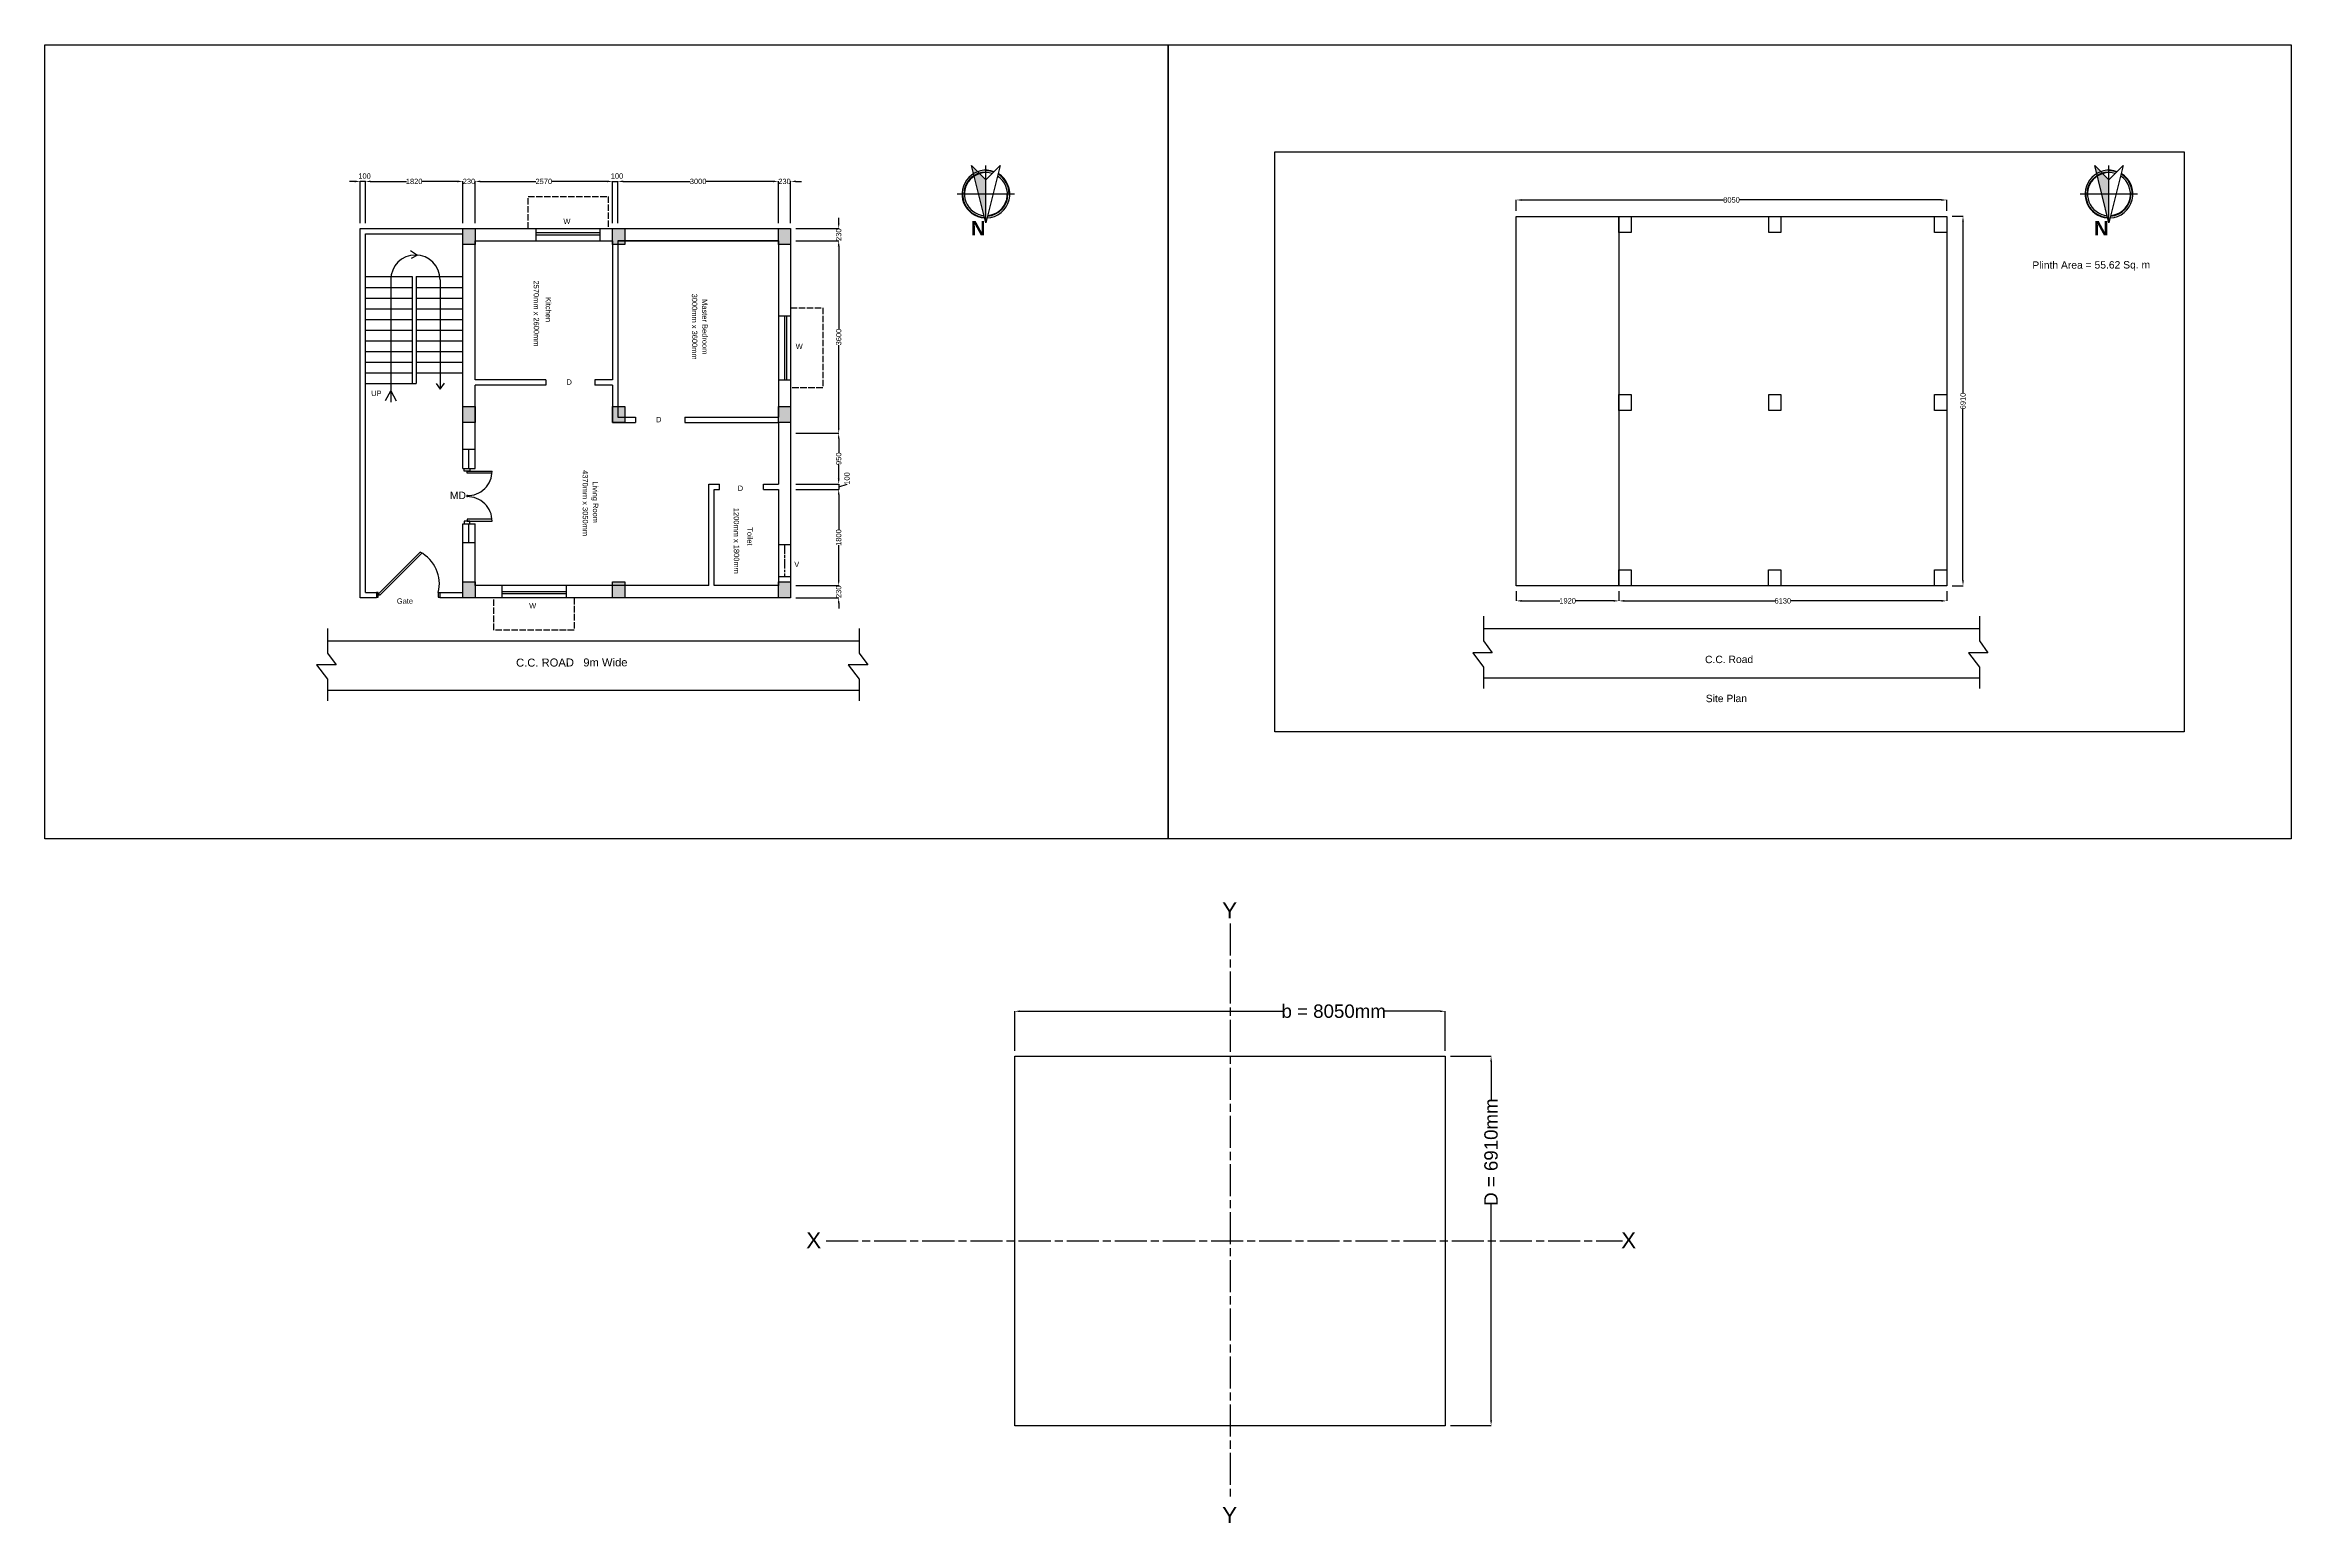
# Model space of a CAD drawing. Header units: millimetres. Extents: x 0 to 454357, y 0 to 194260.
# Drawn here: x 63000 to 105000, y 16897 to 44550 of the extents above; entities that cross this region are included whole.
import ezdxf

# ---------------------------------------------------------------- set-up
doc = ezdxf.new("R2010")
doc.units = ezdxf.units.MM
doc.linetypes.add('ACAD_ISO02W100', pattern=[15, 12, -3])
doc.linetypes.add('ACAD_ISO08W100', pattern=[36, 24, -3, 6, -3])
doc.styles.add('SANSSERIFBOLD', font='SASB____.pfb', dxfattribs={"height": 0.3})
doc.styles.get("Standard").update_dxf_attribs({"font": 'arial.ttf'})
doc.dimstyles.new('ISO-25', dxfattribs={"dimtxt": 100, "dimasz": 100, "dimexe": 1.25, "dimexo": 100, "dimgap": 1, "dimtad": 0, "dimdec": 0, "dimtxsty": 'Standard', "dimcen": 2.5, "dimadec": 0, "dimazin": 0, "dimtfac": 1, "dimtdec": 0, "dimtmove": 0, "dimatfit": 3, "dimfxl": 1, "dimarcsym": 0})

# ---------------------------------------------------------------- blocks, each defined once
blk = doc.blocks.new('*D33')
at = {"color": 0, "lineweight": -2, "transparency": 16777216}
for p, q in [((68994, 41214), (68994, 41998)), ((69094, 41996), (69759, 41996)), ((70714, 41996), (70050, 41996)), ((70814, 41214), (70814, 41998))]:
    blk.add_line(p, q, dxfattribs=at)
at = {"color": 0, "transparency": 16777216}
for points in [[(69094, 42013), (69094, 41980), (68994, 41996)], [(70714, 42013), (70714, 41980), (70814, 41996)]]:
    blk.add_solid(points, dxfattribs=at)
at = {"layer": 'Defpoints', "color": 0, "transparency": 16777216}
for p in [(70814, 41996), (68994, 41114), (70814, 41114)]:
    blk.add_point(p, dxfattribs=at)
at = {"color": 0, "transparency": 16777216, "insert": (69904, 41996), "char_height": 100, "attachment_point": 5}
blk.add_mtext('1820', dxfattribs=at)
blk = doc.blocks.new('*D34')
at = {"color": 0, "lineweight": -2, "transparency": 16777216}
for p, q in [((70714, 41996), (70614, 41996)), ((70814, 41214), (70814, 41998)), ((70814, 41996), (70817, 41996)), ((71044, 41996), (71041, 41996)), ((71044, 41214), (71044, 41998)), ((71144, 41996), (71244, 41996))]:
    blk.add_line(p, q, dxfattribs=at)
at = {"color": 0, "transparency": 16777216}
for points in [[(70714, 42013), (70714, 41980), (70814, 41996)], [(71144, 42013), (71144, 41980), (71044, 41996)]]:
    blk.add_solid(points, dxfattribs=at)
at = {"layer": 'Defpoints', "color": 0, "transparency": 16777216}
for p in [(71044, 41996), (70814, 41114), (71044, 41114)]:
    blk.add_point(p, dxfattribs=at)
at = {"color": 0, "transparency": 16777216, "insert": (70929, 41996), "char_height": 100, "attachment_point": 5}
blk.add_mtext('230', dxfattribs=at)
blk = doc.blocks.new('*D35')
at = {"color": 0, "lineweight": -2, "transparency": 16777216}
for p, q in [((71044, 41214), (71044, 41998)), ((71144, 41996), (72178, 41996)), ((73514, 41996), (72480, 41996)), ((73614, 41214), (73614, 41998))]:
    blk.add_line(p, q, dxfattribs=at)
at = {"color": 0, "transparency": 16777216}
for points in [[(71144, 42013), (71144, 41980), (71044, 41996)], [(73514, 42013), (73514, 41980), (73614, 41996)]]:
    blk.add_solid(points, dxfattribs=at)
at = {"layer": 'Defpoints', "color": 0, "transparency": 16777216}
for p in [(73614, 41996), (71044, 41114), (73614, 41114)]:
    blk.add_point(p, dxfattribs=at)
at = {"color": 0, "transparency": 16777216, "insert": (72329, 41996), "char_height": 100, "attachment_point": 5}
blk.add_mtext('2570', dxfattribs=at)
blk = doc.blocks.new('*D36')
at = {"color": 0, "lineweight": -2, "transparency": 16777216}
for p, q in [((73514, 41996), (73414, 41996)), ((73614, 41214), (73614, 41998)), ((73614, 41996), (73714, 41996)), ((73714, 41214), (73714, 41998)), ((73814, 41996), (73914, 41996))]:
    blk.add_line(p, q, dxfattribs=at)
at = {"color": 0, "transparency": 16777216}
for points in [[(73514, 42013), (73514, 41980), (73614, 41996)], [(73814, 42013), (73814, 41980), (73714, 41996)]]:
    blk.add_solid(points, dxfattribs=at)
at = {"layer": 'Defpoints', "color": 0, "transparency": 16777216}
for p in [(73714, 41996), (73614, 41114), (73714, 41114)]:
    blk.add_point(p, dxfattribs=at)
at = {"color": 0, "transparency": 16777216, "insert": (73697, 42096), "char_height": 100, "attachment_point": 5}
blk.add_mtext('100', dxfattribs=at)
blk = doc.blocks.new('*D37')
at = {"color": 0, "lineweight": -2, "transparency": 16777216}
for p, q in [((73714, 41214), (73714, 41998)), ((73814, 41996), (75064, 41996)), ((76614, 41996), (75364, 41996)), ((76714, 41214), (76714, 41998))]:
    blk.add_line(p, q, dxfattribs=at)
at = {"color": 0, "transparency": 16777216}
for points in [[(73814, 42013), (73814, 41980), (73714, 41996)], [(76614, 42013), (76614, 41980), (76714, 41996)]]:
    blk.add_solid(points, dxfattribs=at)
at = {"layer": 'Defpoints', "color": 0, "transparency": 16777216}
for p in [(76714, 41996), (73714, 41114), (76714, 41114)]:
    blk.add_point(p, dxfattribs=at)
at = {"color": 0, "transparency": 16777216, "insert": (75214, 41996), "char_height": 100, "attachment_point": 5}
blk.add_mtext('3000', dxfattribs=at)
blk = doc.blocks.new('*D38')
at = {"color": 0, "lineweight": -2, "transparency": 16777216}
for p, q in [((76614, 41996), (76514, 41996)), ((76714, 41214), (76714, 41998)), ((76714, 41996), (76717, 41996)), ((76944, 41996), (76941, 41996)), ((76944, 41214), (76944, 41998)), ((77044, 41996), (77144, 41996))]:
    blk.add_line(p, q, dxfattribs=at)
at = {"color": 0, "transparency": 16777216}
for points in [[(76614, 42013), (76614, 41980), (76714, 41996)], [(77044, 42013), (77044, 41980), (76944, 41996)]]:
    blk.add_solid(points, dxfattribs=at)
at = {"layer": 'Defpoints', "color": 0, "transparency": 16777216}
for p in [(76944, 41996), (76714, 41114), (76944, 41114)]:
    blk.add_point(p, dxfattribs=at)
at = {"color": 0, "transparency": 16777216, "insert": (76829, 41996), "char_height": 100, "attachment_point": 5}
blk.add_mtext('230', dxfattribs=at)
blk = doc.blocks.new('*D28')
at = {"color": 0, "lineweight": -2, "transparency": 16777216}
for p, q in [((77842, 41214), (77842, 41314)), ((77044, 41114), (77843, 41114)), ((77044, 40884), (77843, 40884)), ((77842, 41114), (77842, 41111)), ((77842, 40884), (77842, 40887)), ((77842, 40784), (77842, 40684))]:
    blk.add_line(p, q, dxfattribs=at)
at = {"color": 0, "transparency": 16777216}
for points in [[(77826, 41214), (77859, 41214), (77842, 41114)], [(77826, 40784), (77859, 40784), (77842, 40884)]]:
    blk.add_solid(points, dxfattribs=at)
at = {"layer": 'Defpoints', "color": 0, "transparency": 16777216}
for p in [(76944, 41114), (76944, 40884), (77842, 40884)]:
    blk.add_point(p, dxfattribs=at)
at = {"color": 0, "transparency": 16777216, "insert": (77842, 40999), "char_height": 100, "attachment_point": 5, "rotation": 90}
blk.add_mtext('230', dxfattribs=at)
blk = doc.blocks.new('*D29')
at = {"color": 0, "lineweight": -2, "transparency": 16777216}
for p, q in [((77044, 40884), (77843, 40884)), ((77842, 40784), (77842, 39234)), ((77842, 37384), (77842, 38934)), ((77044, 37284), (77843, 37284))]:
    blk.add_line(p, q, dxfattribs=at)
at = {"color": 0, "transparency": 16777216}
for points in [[(77826, 40784), (77859, 40784), (77842, 40884)], [(77826, 37384), (77859, 37384), (77842, 37284)]]:
    blk.add_solid(points, dxfattribs=at)
at = {"layer": 'Defpoints', "color": 0, "transparency": 16777216}
for p in [(76944, 40884), (76944, 37284), (77842, 37284)]:
    blk.add_point(p, dxfattribs=at)
at = {"color": 0, "transparency": 16777216, "insert": (77842, 39084), "char_height": 100, "attachment_point": 5, "rotation": 90}
blk.add_mtext('3600', dxfattribs=at)
blk = doc.blocks.new('*D30')
at = {"color": 0, "lineweight": -2, "transparency": 16777216}
for p, q in [((77044, 37284), (77843, 37284)), ((77842, 37184), (77842, 36920)), ((77842, 36434), (77842, 36698)), ((77044, 36334), (77843, 36334))]:
    blk.add_line(p, q, dxfattribs=at)
at = {"color": 0, "transparency": 16777216}
for points in [[(77826, 37184), (77859, 37184), (77842, 37284)], [(77826, 36434), (77859, 36434), (77842, 36334)]]:
    blk.add_solid(points, dxfattribs=at)
at = {"layer": 'Defpoints', "color": 0, "transparency": 16777216}
for p in [(76944, 37284), (76944, 36334), (77842, 36334)]:
    blk.add_point(p, dxfattribs=at)
at = {"color": 0, "transparency": 16777216, "insert": (77842, 36809), "char_height": 100, "attachment_point": 5, "rotation": 90}
blk.add_mtext('950', dxfattribs=at)
blk = doc.blocks.new('*D31')
at = {"color": 0, "lineweight": -2, "transparency": 16777216}
for p, q in [((77044, 36334), (77843, 36334)), ((77044, 36234), (77843, 36234)), ((77842, 36434), (77842, 36534)), ((77842, 36334), (77842, 36234)), ((77842, 36334), (77842, 36234)), ((77842, 36284), (77998, 36331)), ((77842, 36134), (77842, 36034)), ((77998, 36331), (77998, 36333))]:
    blk.add_line(p, q, dxfattribs=at)
at = {"color": 0, "transparency": 16777216}
for points in [[(77826, 36434), (77859, 36434), (77842, 36334)], [(77826, 36134), (77859, 36134), (77842, 36234)]]:
    blk.add_solid(points, dxfattribs=at)
at = {"layer": 'Defpoints', "color": 0, "transparency": 16777216}
for p in [(76944, 36334), (76944, 36234), (77842, 36234)]:
    blk.add_point(p, dxfattribs=at)
at = {"color": 0, "transparency": 16777216, "insert": (77998, 36439), "char_height": 100, "attachment_point": 5, "rotation": 90}
blk.add_mtext('100', dxfattribs=at)
blk = doc.blocks.new('*D32')
at = {"color": 0, "lineweight": -2, "transparency": 16777216}
for p, q in [((77044, 36234), (77843, 36234)), ((77842, 36134), (77842, 35479)), ((77842, 34534), (77842, 35189)), ((77044, 34434), (77843, 34434))]:
    blk.add_line(p, q, dxfattribs=at)
at = {"color": 0, "transparency": 16777216}
for points in [[(77826, 36134), (77859, 36134), (77842, 36234)], [(77826, 34534), (77859, 34534), (77842, 34434)]]:
    blk.add_solid(points, dxfattribs=at)
at = {"layer": 'Defpoints', "color": 0, "transparency": 16777216}
for p in [(76944, 36234), (76944, 34434), (77842, 34434)]:
    blk.add_point(p, dxfattribs=at)
at = {"color": 0, "transparency": 16777216, "insert": (77842, 35334), "char_height": 100, "attachment_point": 5, "rotation": 90}
blk.add_mtext('1800', dxfattribs=at)
blk = doc.blocks.new('*D40')
at = {"color": 0, "lineweight": -2, "transparency": 16777216}
for p, q in [((77842, 34534), (77842, 34634)), ((77044, 34434), (77843, 34434)), ((77044, 34204), (77843, 34204)), ((77842, 34434), (77842, 34431)), ((77842, 34204), (77842, 34207)), ((77842, 34104), (77842, 34004))]:
    blk.add_line(p, q, dxfattribs=at)
at = {"color": 0, "transparency": 16777216}
for points in [[(77826, 34534), (77859, 34534), (77842, 34434)], [(77826, 34104), (77859, 34104), (77842, 34204)]]:
    blk.add_solid(points, dxfattribs=at)
at = {"layer": 'Defpoints', "color": 0, "transparency": 16777216}
for p in [(76944, 34434), (76944, 34204), (77842, 34204)]:
    blk.add_point(p, dxfattribs=at)
at = {"color": 0, "transparency": 16777216, "insert": (77842, 34319), "char_height": 100, "attachment_point": 5, "rotation": 90}
blk.add_mtext('230', dxfattribs=at)
blk = doc.blocks.new('*D41')
at = {"color": 0, "lineweight": -2, "transparency": 16777216}
for p, q in [((90512, 41443), (90512, 41650)), ((90612, 41649), (94387, 41649)), ((98462, 41649), (94687, 41649)), ((98562, 41443), (98562, 41650))]:
    blk.add_line(p, q, dxfattribs=at)
at = {"color": 0, "transparency": 16777216}
for points in [[(90612, 41665), (90612, 41632), (90512, 41649)], [(98462, 41665), (98462, 41632), (98562, 41649)]]:
    blk.add_solid(points, dxfattribs=at)
at = {"layer": 'Defpoints', "color": 0, "transparency": 16777216}
for p in [(98562, 41649), (90512, 41343), (98562, 41343)]:
    blk.add_point(p, dxfattribs=at)
at = {"color": 0, "transparency": 16777216, "insert": (94537, 41649), "char_height": 100, "attachment_point": 5}
blk.add_mtext('8050', dxfattribs=at)
blk = doc.blocks.new('*D39')
at = {"color": 0, "lineweight": -2, "transparency": 16777216}
for p, q in [((98662, 41343), (98867, 41343)), ((98865, 41243), (98865, 38038)), ((98865, 34533), (98865, 37737)), ((98662, 34433), (98867, 34433))]:
    blk.add_line(p, q, dxfattribs=at)
at = {"color": 0, "transparency": 16777216}
for points in [[(98849, 41243), (98882, 41243), (98865, 41343)], [(98849, 34533), (98882, 34533), (98865, 34433)]]:
    blk.add_solid(points, dxfattribs=at)
at = {"layer": 'Defpoints', "color": 0, "transparency": 16777216}
for p in [(98562, 41343), (98562, 34433), (98865, 34433)]:
    blk.add_point(p, dxfattribs=at)
at = {"color": 0, "transparency": 16777216, "insert": (98865, 37888), "char_height": 100, "attachment_point": 5, "rotation": 90}
blk.add_mtext('6910', dxfattribs=at)
blk = doc.blocks.new('*D42')
at = {"color": 0, "lineweight": -2, "transparency": 16777216}
for p, q in [((90512, 34333), (90512, 34148)), ((90612, 34149), (91326, 34149)), ((92332, 34149), (91617, 34149)), ((92432, 34333), (92432, 34148))]:
    blk.add_line(p, q, dxfattribs=at)
at = {"color": 0, "transparency": 16777216}
for points in [[(90612, 34166), (90612, 34133), (90512, 34149)], [(92332, 34166), (92332, 34133), (92432, 34149)]]:
    blk.add_solid(points, dxfattribs=at)
at = {"layer": 'Defpoints', "color": 0, "transparency": 16777216}
for p in [(90512, 34433), (92432, 34433), (92432, 34149)]:
    blk.add_point(p, dxfattribs=at)
at = {"color": 0, "transparency": 16777216, "insert": (91472, 34149), "char_height": 100, "attachment_point": 5}
blk.add_mtext('1920', dxfattribs=at)
blk = doc.blocks.new('*D43')
at = {"color": 0, "lineweight": -2, "transparency": 16777216}
for p, q in [((92432, 34333), (92432, 34148)), ((92532, 34149), (95346, 34149)), ((98462, 34149), (95647, 34149)), ((98562, 34333), (98562, 34148))]:
    blk.add_line(p, q, dxfattribs=at)
at = {"color": 0, "transparency": 16777216}
for points in [[(92532, 34166), (92532, 34133), (92432, 34149)], [(98462, 34166), (98462, 34133), (98562, 34149)]]:
    blk.add_solid(points, dxfattribs=at)
at = {"layer": 'Defpoints', "color": 0, "transparency": 16777216}
for p in [(92432, 34433), (98562, 34433), (98562, 34149)]:
    blk.add_point(p, dxfattribs=at)
at = {"color": 0, "transparency": 16777216, "insert": (95497, 34149), "char_height": 100, "attachment_point": 5}
blk.add_mtext('6130', dxfattribs=at)
blk = doc.blocks.new('*D48')
at = {"color": 0, "lineweight": -2, "transparency": 16777216}
for p, q in [((68794, 41996), (68694, 41996)), ((68894, 41214), (68894, 41998)), ((68994, 41996), (68894, 41996)), ((68994, 41214), (68994, 41998)), ((69094, 41996), (69194, 41996))]:
    blk.add_line(p, q, dxfattribs=at)
at = {"color": 0, "transparency": 16777216}
for points in [[(68794, 42013), (68794, 41980), (68894, 41996)], [(69094, 42013), (69094, 41980), (68994, 41996)]]:
    blk.add_solid(points, dxfattribs=at)
at = {"layer": 'Defpoints', "color": 0, "transparency": 16777216}
for p in [(68894, 41996), (68894, 41114), (68994, 41114)]:
    blk.add_point(p, dxfattribs=at)
at = {"color": 0, "transparency": 16777216, "insert": (68977, 42096), "char_height": 100, "attachment_point": 5}
blk.add_mtext('100', dxfattribs=at)
blk = doc.blocks.new('*D53')
at = {"color": 0, "lineweight": -2, "transparency": 16777216}
for p, q in [((81135, 25730), (81135, 26473)), ((81235, 26472), (86144, 26472)), ((89085, 26472), (88052, 26472)), ((89185, 25730), (89185, 26473))]:
    blk.add_line(p, q, dxfattribs=at)
at = {"color": 0, "transparency": 16777216}
for points in [[(81235, 26489), (81235, 26455), (81135, 26472)], [(89085, 26489), (89085, 26455), (89185, 26472)]]:
    blk.add_solid(points, dxfattribs=at)
at = {"layer": 'Defpoints', "color": 0, "transparency": 16777216}
for p in [(89185, 26472), (81135, 25630), (89185, 25630)]:
    blk.add_point(p, dxfattribs=at)
at = {"color": 0, "transparency": 16777216, "insert": (87098, 26472), "char_height": 250, "width": 2555.53, "attachment_point": 5}
blk.add_mtext('b = 8050mm', dxfattribs=at)
blk = doc.blocks.new('*D54')
at = {"color": 0, "lineweight": -2, "transparency": 16777216}
for p, q in [((89285, 25630), (90042, 25630)), ((90041, 25530), (90041, 24818)), ((90041, 18820), (90041, 22857)), ((89285, 18720), (90042, 18720))]:
    blk.add_line(p, q, dxfattribs=at)
at = {"color": 0, "transparency": 16777216}
for points in [[(90025, 25530), (90058, 25530), (90041, 25630)], [(90025, 18820), (90058, 18820), (90041, 18720)]]:
    blk.add_solid(points, dxfattribs=at)
at = {"layer": 'Defpoints', "color": 0, "transparency": 16777216}
for p in [(89185, 25630), (89185, 18720), (90041, 18720)]:
    blk.add_point(p, dxfattribs=at)
at = {"color": 0, "transparency": 16777216, "insert": (90041, 23837), "char_height": 250, "width": 2186.83, "attachment_point": 5, "rotation": 90}
blk.add_mtext('D = 6910mm', dxfattribs=at)

msp = doc.modelspace()

# ---------------------------------------------------------------- hatches: boundary and pattern name
h = msp.add_hatch(color=256)
h.dxf.hatch_style = 1
h.paths.add_polyline_path([(71044.1, 41114), (70814.1, 41114), (70814.1, 40814), (71044.1, 40814)])
h.paths.add_polyline_path([(73844.1, 41114), (73614.1, 41114), (73614.1, 40814), (73714.1, 40814), (73714.1, 40884), (73844.1, 40884)])
h.paths.add_polyline_path([(76944.1, 41114), (76714.1, 41114), (76714.1, 40814), (76944.1, 40814)])
h.paths.add_polyline_path([(76944.1, 37784), (76714.1, 37784), (76714.1, 37484), (76944.1, 37484)])
h.paths.add_polyline_path([(76944.1, 34504), (76714.1, 34504), (76714.1, 34204), (76944.1, 34204)])
h.paths.add_polyline_path([(73843.6, 34504), (73613.6, 34504), (73613.6, 34434), (73843.6, 34434)])
h.paths.add_polyline_path([(73843.6, 34434), (73613.6, 34434), (73613.6, 34204), (73843.6, 34204)])
h.paths.add_polyline_path([(71044.1, 34504), (70814.1, 34504), (70814.1, 34204), (71044.1, 34204)])
h.paths.add_polyline_path([(71044.1, 37784), (70814.1, 37784), (70814.1, 37484), (71044.1, 37484)])
h.paths.add_polyline_path([(73844.1, 37784), (73714.1, 37784), (73714.1, 37584), (73844.1, 37584)], flags=17)
h.paths.add_polyline_path([(73844.1, 37584), (73714.1, 37584), (73714.1, 37784), (73614.1, 37784), (73614.1, 37484), (73844.1, 37484)])
h.paths.add_polyline_path([(73844.1, 40884), (73714.1, 40884), (73714.1, 40814), (73844.1, 40814)], flags=17)

# ---------------------------------------------------------------- linework, layer by layer
for p, q in [((80594.4, 41222.6), (80327.4, 42294.8)), ((80327.4, 42294.8), (80595.2, 42026.6)), ((80594.4, 41222.6), (80595.4, 42294.6)), ((80863.4, 42294.3), (80594.4, 41222.6)), ((80595.2, 42026.6), (80863.4, 42294.3)), ((101594.4, 41222.6), (101327.4, 42294.8)), ((101327.4, 42294.8), (101595.2, 42026.6)), ((101594.4, 41222.6), (101595.4, 42294.6)), ((101863.4, 42294.3), (101594.4, 41222.6)), ((101595.2, 42026.6), (101863.4, 42294.3)), ((81130.9, 41758.1), (80058.9, 41759.1)), ((102130.9, 41758.1), (101058.9, 41759.1)), ((92431.7, 41342.5), (92431.7, 34432.5)), ((68894.1, 41114), (76944.1, 41114)), ((68994.1, 34304), (68994.1, 41014.6)), ((68994.1, 41014.6), (70814.1, 41014.6)), ((70814.1, 36623.6), (70814.1, 41014.6)), ((71044.1, 38284), (71044.1, 40884)), ((71044.1, 40884), (73614.1, 40884)), ((72184.1, 40884), (72184.1, 41114)), ((72184.1, 41039), (73384.1, 41039)), ((72184.1, 40999), (73384.1, 40999)), ((73384.1, 40884), (73384.1, 41114)), ((73614.1, 40884), (73614.1, 38284)), ((73714.1, 40884), (76714.1, 40884)), ((76714.1, 40884), (73714.1, 40884)), ((73714.1, 40884), (73714.1, 37584)), ((69834.9, 40705.5), (69969.7, 40616.6)), ((69969.7, 40616.6), (69851.1, 40551.7)), ((68994.1, 40214.6), (69869.1, 40214.6)), ((68994.1, 40014.6), (69869.1, 40014.6)), ((69466.6, 40157.1), (69466.6, 37863.7)), ((69869.1, 40214.6), (69869.1, 38214.6)), ((69939.1, 40214.6), (70814.1, 40214.6)), ((69939.1, 40214.6), (69939.1, 38214.6)), ((69939.1, 40014.6), (70814.1, 40014.6)), ((70389.3, 40157.1), (70389.3, 38108.3)), ((68994.1, 39814.6), (69869.1, 39814.6)), ((68994.1, 39614.6), (69869.1, 39614.6)), ((69939.1, 39814.6), (70814.1, 39814.6)), ((69939.1, 39614.6), (70814.1, 39614.6)), ((76714.1, 39484), (76944.1, 39484)), ((76829.1, 39484), (76829.1, 38284)), ((76869.1, 39484), (76869.1, 38284)), ((68994.1, 39414.6), (69869.1, 39414.6)), ((68994.1, 39214.6), (69869.1, 39214.6)), ((69939.1, 39414.6), (70814.1, 39414.6)), ((69939.1, 39214.6), (70814.1, 39214.6)), ((68994.1, 39014.6), (69869.1, 39014.6)), ((68994.1, 38814.6), (69869.1, 38814.6)), ((69939.1, 39014.6), (70814.1, 39014.6)), ((69939.1, 38814.6), (70814.1, 38814.6)), ((68994.1, 38614.6), (69869.1, 38614.6)), ((68994.1, 38414.6), (69869.1, 38414.6)), ((69939.1, 38614.6), (70814.1, 38614.6)), ((69939.1, 38414.6), (70814.1, 38414.6)), ((70389.3, 38108.3), (70470, 38224.6)), ((72364.1, 38284), (71044.1, 38284)), ((72364.1, 38284), (72364.1, 38184)), ((73614.1, 38284), (73284.1, 38284)), ((73284.1, 38284), (73284.1, 38184)), ((76714.1, 38284), (76944.1, 38284)), ((68994.1, 38214.6), (69939.1, 38214.6)), ((69371.2, 37897.5), (69466.6, 38076.2)), ((69466.6, 38076.2), (69566.2, 37889.4)), ((70317.6, 38214.2), (70389.3, 38108.3)), ((71044.1, 36623.6), (71044.1, 38184)), ((72364.1, 38184), (71044.1, 38184)), ((73614.1, 38184), (73284.1, 38184)), ((73614.1, 38184), (73614.1, 37484)), ((73614.1, 37484), (74044.1, 37484)), ((73714.1, 37584), (74044.1, 37584)), ((74044.1, 37584), (74044.1, 37484)), ((74964.1, 37584), (74964.1, 37484)), ((71025.7, 36982.5), (70814.1, 36982.5)), ((71044.1, 36982.5), (70831.9, 36982.5)), ((70919.9, 36982.5), (70919.9, 36623.6)), ((70814.1, 36623.6), (71044.1, 36623.6)), ((70837.1, 36577.6), (70837.1, 36623.6)), ((70947.5, 36577.6), (70837.1, 36577.6)), ((70892.3, 36540.7), (70892.3, 36577.6)), ((70892.3, 36577.6), (71361.6, 36577.6)), ((71361.6, 36540.7), (70892.3, 36540.7)), ((70947.5, 36623.6), (70947.5, 36577.6)), ((75414.1, 34434), (75414.1, 36334)), ((75414.1, 36334), (75614.1, 36334)), ((75514.1, 34434), (75514.1, 36234)), ((75514.1, 36234), (75614.1, 36234)), ((75614.1, 36234), (75614.1, 36334)), ((76434.1, 36334), (76714.1, 36334)), ((76434.1, 36234), (76434.1, 36334)), ((76434.1, 36234), (76714.1, 36234)), ((70814.1, 34304), (70814.1, 35592.9)), ((70814.1, 35592.9), (71044.1, 35592.9)), ((70947.5, 35639), (70837.1, 35639)), ((70837.1, 35639), (70837.1, 35592.9)), ((71361.6, 35675.8), (70892.3, 35675.8)), ((70892.3, 35675.8), (70892.3, 35639)), ((70892.3, 35639), (71361.6, 35639)), ((70919.9, 35592.9), (70919.9, 35234)), ((70947.5, 35592.9), (70947.5, 35639)), ((71044.1, 34434), (71044.1, 35592.9)), ((69235.9, 34282.3), (70016.8, 35063.2)), ((69261.9, 34256.3), (70050.3, 35044)), ((71044.1, 35234), (70814.1, 35234)), ((71044.1, 34434), (71044.1, 35234)), ((76714.1, 35204), (76944.1, 35204)), ((76714.1, 34604), (76944.1, 34604)), ((68994.1, 34304), (69230.1, 34304)), ((69202.5, 34304), (69202.5, 34221.2)), ((69230.1, 34304), (69202.5, 34304)), ((69202.5, 34304), (69202.5, 34204)), ((69202.5, 34221.2), (69230.1, 34221.2)), ((69230.1, 34221.2), (69230.1, 34304)), ((69261.9, 34256.3), (69235.9, 34282.3)), ((70355.6, 34304), (70814.1, 34304)), ((70355.6, 34304), (70355.6, 34221.2)), ((70355.6, 34221.2), (70383.2, 34221.2)), ((70383.2, 34304), (70383.2, 34204)), ((71544.1, 34434), (71544.1, 34204)), ((72744.1, 34319), (71544.1, 34319)), ((72744.1, 34279), (71544.1, 34279)), ((72744.1, 34434), (72744.1, 34204)), ((89901.7, 33632.5), (99171.7, 33632.5)), ((68284.1, 33404), (78224.1, 33404)), ((68284.1, 32480.9), (78224.1, 32480.9)), ((89901.7, 32709.3), (99171.7, 32709.3))]:
    msp.add_line(p, q)
at = {"linetype": 'ACAD_ISO08W100', "ltscale": 7.5}
msp.add_line((76829.1, 35204), (76829.1, 34604), dxfattribs=at)
at = {"linetype": 'ACAD_ISO08W100', "ltscale": 25}
for p, q in [((85159.9, 28114.4), (85159.9, 17394.9)), ((77606.2, 22174.6), (92501.4, 22174.6))]:
    msp.add_line(p, q, dxfattribs=at)
for points in [[(63000, 29700), (63000, 44550), (84000, 44550), (84000, 29700), (63000, 29700)], [(84000, 29700), (84000, 44550), (105000, 44550), (105000, 29700), (84000, 29700)], [(86000, 31700), (86000, 42550), (103000, 42550), (103000, 31700)], [(90511.7, 41342.5), (98561.7, 41342.5), (98561.7, 34432.5), (90511.7, 34432.5)], [(92661.7, 41342.5), (92661.7, 41042.5), (92431.7, 41042.5), (92431.7, 41342.5)], [(95461.7, 41342.5), (95461.7, 41042.5), (95231.7, 41042.5), (95231.7, 41342.5)], [(98561.7, 41342.5), (98561.7, 41042.5), (98331.7, 41042.5), (98331.7, 41342.5)], [(71044.1, 41114), (71044.1, 40814), (70814.1, 40814), (70814.1, 41114)], [(73844.1, 41114), (73844.1, 40814), (73614.1, 40814), (73614.1, 41114)], [(76944.1, 41114), (76944.1, 40814), (76714.1, 40814), (76714.1, 41114)], [(92661.7, 38012.5), (92661.7, 37712.5), (92431.7, 37712.5), (92431.7, 38012.5)], [(95461.7, 38012.5), (95461.7, 37712.5), (95231.7, 37712.5), (95231.7, 38012.5)], [(98561.7, 38012.5), (98561.7, 37712.5), (98331.7, 37712.5), (98331.7, 38012.5)], [(71044.1, 37784), (71044.1, 37484), (70814.1, 37484), (70814.1, 37784)], [(73844.1, 37784), (73844.1, 37484), (73614.1, 37484), (73614.1, 37784)], [(76944.1, 37784), (76944.1, 37484), (76714.1, 37484), (76714.1, 37784)], [(71044.1, 34504), (71044.1, 34204), (70814.1, 34204), (70814.1, 34504)], [(73843.6, 34504), (73843.6, 34204), (73613.6, 34204), (73613.6, 34504)], [(76944.1, 34504), (76944.1, 34204), (76714.1, 34204), (76714.1, 34504)], [(92661.7, 34732.5), (92661.7, 34432.5), (92431.7, 34432.5), (92431.7, 34732.5)], [(95461.3, 34732.5), (95461.3, 34432.5), (95231.3, 34432.5), (95231.3, 34732.5)], [(98561.7, 34732.5), (98561.7, 34432.5), (98331.7, 34432.5), (98331.7, 34732.5)], [(81134.9, 18719.6), (81134.9, 25629.6), (89184.9, 25629.6), (89184.9, 18719.6)]]:
    msp.add_lwpolyline(points, close=True)
at = {"linetype": 'ACAD_ISO02W100', "ltscale": 10}
for points in [[(72034.1, 41114), (72034.1, 41714), (73534.1, 41714), (73534.1, 41114)], [(76944.1, 39634), (77544.1, 39634), (77544.1, 38134), (76944.1, 38134)], [(72894.1, 34204), (72894.1, 33604), (71394.1, 33604), (71394.1, 34204)]]:
    msp.add_lwpolyline(points, dxfattribs=at)
for points in [[(68894.1, 34204), (68894.1, 41114), (76944.1, 41114), (76944.1, 34204), (70383.2, 34204)], [(73614.1, 40884), (73614.1, 38284)], [(76714.1, 40884), (76714.1, 37584)], [(74964.1, 37584), (76714.1, 37584)], [(74964.1, 37484), (76714.1, 37484)], [(76714.1, 37484), (76714.1, 36334)], [(76714.1, 36234), (76714.1, 34434), (75514.1, 34434)], [(69202.5, 34204), (68894.1, 34204)], [(75414.1, 34434), (71044.1, 34434)], [(68284.1, 33634), (68284.1, 33174.1), (68444.5, 32951.3), (68080.2, 32951.3), (68284.1, 32681.9), (68284.1, 32279.9)], [(78224.1, 33634), (78224.1, 33174.1), (78384.5, 32951.3), (78020.2, 32951.3), (78224.1, 32681.9), (78224.1, 32279.9)], [(89901.7, 33862.5), (89901.7, 33402.5), (90062.1, 33179.8), (89697.9, 33179.8), (89901.7, 32910.3), (89901.7, 32508.3)], [(99171.7, 33862.5), (99171.7, 33402.5), (99332.1, 33179.8), (98967.9, 33179.8), (99171.7, 32910.3), (99171.7, 32508.3)]]:
    msp.add_lwpolyline(points)
msp.add_circle((69240.7, 34262.6), 10.6)
for centre, radius, start, end in [((80594.9, 41758.6), 446.7, 70.0518, 267.06355), ((80594.9, 41758.6), 413.2, 89.9477, 179.9477), ((80594.9, 41758.6), 402, 73.07321, 265.11644), ((80594.9, 41758.6), 435.5, 70.74208, 89.9477), ((80594.9, 41758.6), 446.7, 272.83186, 58.99107), ((80594.9, 41758.6), 402, 274.77897, 57.04395), ((80594.9, 41758.6), 435.5, 359.9477, 58.54361), ((101594.9, 41758.6), 446.7, 70.0518, 267.06355), ((101594.9, 41758.6), 413.2, 89.9477, 179.9477), ((101594.9, 41758.6), 402, 73.07321, 265.11644), ((101594.9, 41758.6), 435.5, 70.74208, 89.9477), ((101594.9, 41758.6), 446.7, 272.83186, 58.99107), ((101594.9, 41758.6), 402, 274.77897, 57.04395), ((101594.9, 41758.6), 435.5, 359.9477, 58.54361), ((80594.9, 41758.6), 435.5, 179.9477, 269.9477), ((80594.9, 41758.6), 413.2, 274.25059, 359.9477), ((101594.9, 41758.6), 435.5, 179.9477, 269.9477), ((101594.9, 41758.6), 413.2, 274.25059, 359.9477), ((69927.9, 40157.1), 461.4, 0, 180), ((70901.4, 36577.6), 460.2, 268.86547, 0), ((70901.4, 35639), 460.2, 0, 91.13453), ((69696.6, 34465.1), 678.4, 346.26882, 61.83534)]:
    msp.add_arc(centre, radius, start, end)
for p in [(70892.3, 36117.5), (70892.3, 36099.1)]:
    msp.add_point(p)
for points in [[(80594.4, 41222.6), (80327.4, 42294.8), (80595.2, 42026.6)], [(101594.4, 41222.6), (101327.4, 42294.8), (101595.2, 42026.6)]]:
    msp.add_solid(points)

# ---------------------------------------------------------------- texts
for s, height, rotation, p in [('W', 100, 0.17556, (72695, 41198.8)), ('Plinth Area = 55.62 Sq. m', 138.039, 0.17556, (100162.1, 40361.7)), ('2570mm x 2600mm', 100, 270.17556, (72138.1, 40142)), ('Kitchen', 100, 270.17556, (72364.3, 39830.8)), ('3000mm x 3600mm', 100, 270.17556, (75096.5, 39896.2)), ('Master Bedroom', 100, 270.17556, (75289.1, 39793.6)), ('W', 100, 0.17556, (77038.5, 38860.6)), ('D', 100, 0.17556, (72753.2, 38193.1)), ('UP', 100, 1.07254, (69101.9, 37979.8)), ('D', 100, 0.17556, (74427.9, 37490.3)), ('4370mm x 3050mm', 100, 270.17556, (73053, 36595.3)), ('MD', 138.04, 0.17556, (70573, 36053.6)), ('Living Room', 100, 270.17556, (73243.9, 36382.9)), ('D', 100, 0.17556, (75954.7, 36206.2)), ('1200mm x 1800mm', 100, 270.17556, (75879.2, 35888.7)), ('Toilet', 100, 270.17556, (76131.3, 35525.1)), ('V', 100, 0.17556, (77012.1, 34782.8)), ('Gate', 100, 0.17556, (69580.6, 34095.6)), ('W', 100, 0.17556, (72054.1, 34007.7)), ('C.C. ROAD   9m Wide', 150, 0.17556, (71809.9, 32918.6)), ('C.C. Road', 138.04, 0.17556, (94042, 32984.3)), ('Site Plan', 138.04, 0.17556, (94055.2, 32254)), ('Y', 300, 0.17556, (85013.9, 28209.5)), ('X', 300, 0.17556, (77235.4, 22037.7)), ('X', 300, 0.17556, (92474, 22037.7)), ('Y', 300, 0.17556, (85013.9, 16896.7))]:
    msp.add_text(s, height=height, rotation=rotation).set_placement(p)
at = {"style": 'SANSSERIFBOLD', "width": 1}
for p in [(80586.4, 41254.9), (101586.4, 41254.9)]:
    msp.add_text('N', height=268.6, rotation=180, dxfattribs=at).set_placement(p)

# ---------------------------------------------------------------- dimensions: what is measured, and where the dimension line sits
for base, p1, p2, picture, middle in [((68894.1, 41996.4), (68994.1, 41114), (68894.1, 41114), '*D48', (68977.1, 42096.4)), ((70814.1, 41996.4), (68994.1, 41114), (70814.1, 41114), '*D33', (69904.1, 41996.4)), ((71044.1, 41996.4), (70814.1, 41114), (71044.1, 41114), '*D34', (70929.1, 41996.4)), ((73614.1, 41996.4), (71044.1, 41114), (73614.1, 41114), '*D35', (72329.1, 41996.4)), ((73714.1, 41996.4), (73614.1, 41114), (73714.1, 41114), '*D36', (73697.1, 42096.4)), ((76714.1, 41996.4), (73714.1, 41114), (76714.1, 41114), '*D37', (75214.1, 41996.4)), ((76944.1, 41996.4), (76714.1, 41114), (76944.1, 41114), '*D38', (76829.1, 41996.4)), ((92431.7, 34149.4), (90511.7, 34432.5), (92431.7, 34432.5), '*D42', (91471.7, 34149.4)), ((98561.7, 34149.4), (92431.7, 34432.5), (98561.7, 34432.5), '*D43', (95496.7, 34149.4))]:
    dim = msp.add_linear_dim(base=base, p1=p1, p2=p2, dimstyle='ISO-25', override={"dimtmove": 1})
    dim.commit()
    dim.dimension.update_dxf_attribs({"geometry": picture, "text_midpoint": middle})
dim = msp.add_linear_dim(base=(98561.7, 41648.8), p1=(90511.7, 41342.5), p2=(98561.7, 41342.5), dimstyle='ISO-25')
dim.commit()
dim.dimension.update_dxf_attribs({"geometry": '*D41', "text_midpoint": (94536.7, 41648.8)})
for base, p1, p2, picture, middle in [((77842.2, 40884), (76944.1, 41114), (76944.1, 40884), '*D28', (77842.2, 40999)), ((77842.2, 37284), (76944.1, 40884), (76944.1, 37284), '*D29', (77842.2, 39084)), ((77842.2, 36334), (76944.1, 37284), (76944.1, 36334), '*D30', (77842.2, 36809)), ((77842.2, 36234), (76944.1, 36334), (76944.1, 36234), '*D31', (77998.1, 36333.8)), ((77842.2, 34434), (76944.1, 36234), (76944.1, 34434), '*D32', (77842.2, 35334)), ((77842.2, 34204), (76944.1, 34434), (76944.1, 34204), '*D40', (77842.2, 34319))]:
    dim = msp.add_linear_dim(base=base, p1=p1, p2=p2, angle=90, dimstyle='ISO-25', override={"dimtmove": 1})
    dim.commit()
    dim.dimension.update_dxf_attribs({"geometry": picture, "text_midpoint": middle})
dim = msp.add_linear_dim(base=(98865.5, 34432.5), p1=(98561.7, 41342.5), p2=(98561.7, 34432.5), angle=90, dimstyle='ISO-25')
dim.commit()
dim.dimension.update_dxf_attribs({"geometry": '*D39', "text_midpoint": (98865.5, 37887.5)})
dim = msp.add_linear_dim(base=(89184.9, 26472.1), p1=(81134.9, 25629.6), p2=(89184.9, 25629.6), text='b = 8050mm', dimstyle='ISO-25', override={"dimtxt": 250})
dim.commit()
dim.dimension.update_dxf_attribs({"geometry": '*D53', "text_midpoint": (87097.7, 26472.1), "dimtype": 160})
dim = msp.add_linear_dim(base=(90041.2, 18719.6), p1=(89184.9, 25629.6), p2=(89184.9, 18719.6), angle=90, text='D = <>mm', dimstyle='ISO-25', override={"dimtxt": 250})
dim.commit()
dim.dimension.update_dxf_attribs({"geometry": '*D54', "text_midpoint": (90041.2, 23837.4), "dimtype": 160})

doc.saveas('drawing.dxf')
